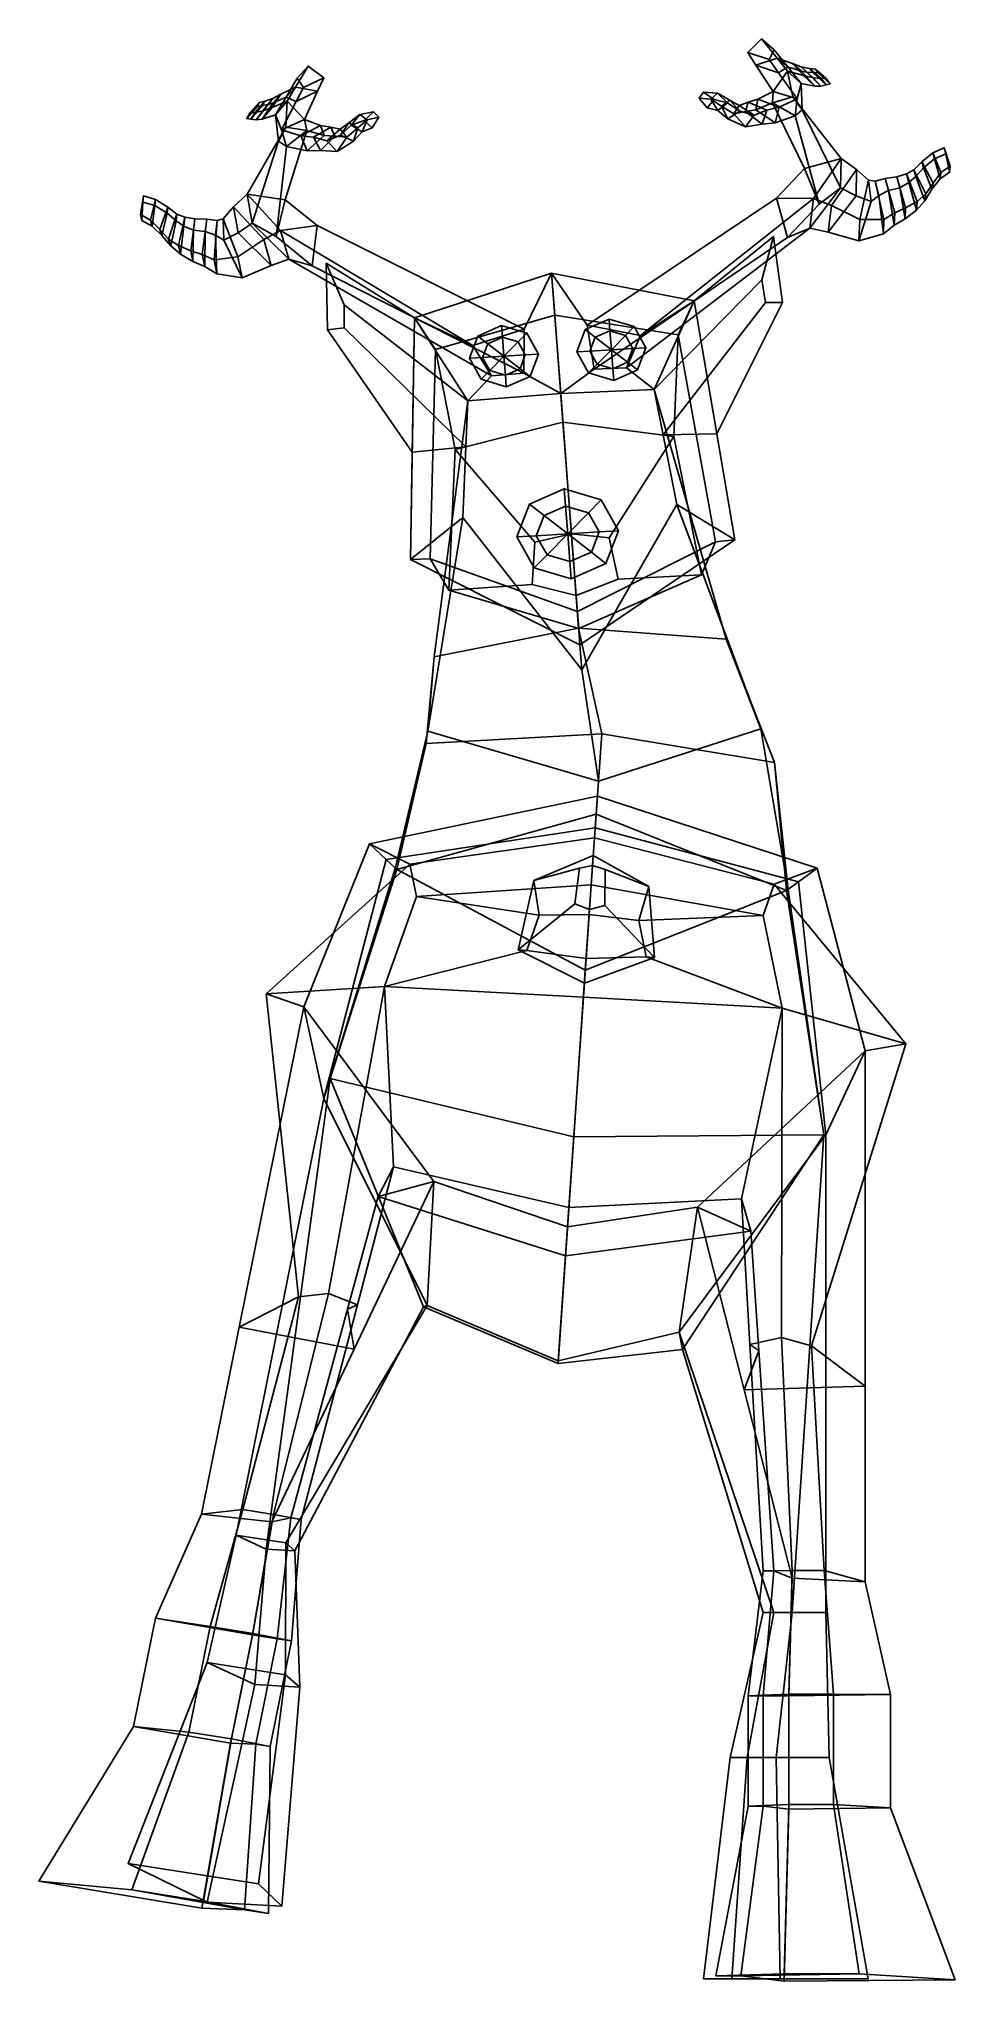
# Model space of a CAD drawing. Extents: x -120 to 88, y -151 to 291.
import ezdxf

# ---------------------------------------------------------------- set-up
doc = ezdxf.new("R2010")
doc.units = 0

msp = doc.modelspace()

# ---------------------------------------------------------------- linework, layer by layer
for points in [[(44.133064, 290.683014, 161.563568), (47.015274, 288.207123, 160.701904), (45.914295, 285.960205, 160.612381), (41.028957, 287.601746, 162.098755)], [(47.697182, 286.272705, 165.897903), (44.133064, 290.683014, 161.563568), (41.028957, 287.601746, 162.098755), (42.903591, 284.730713, 164.698685)], [(42.903591, 284.730713, 164.698685), (41.028957, 287.601746, 162.098755), (45.914295, 285.960205, 160.612381), (48.045673, 282.985748, 162.736084)], [(47.697182, 286.272705, 165.897903), (50.165188, 284.278137, 163.849915), (47.015274, 288.207123, 160.701904), (44.133064, 290.683014, 161.563568)], [(50.165188, 284.278137, 163.849915), (48.045673, 282.985748, 162.736084), (45.914295, 285.960205, 160.612381), (47.015274, 288.207123, 160.701904)], [(-61.79113, 279.707947, 165.897903), (-58.928684, 284.503571, 161.563568), (-61.408966, 281.706177, 160.701904), (-63.93401, 277.43692, 163.849915)], [(-61.79113, 279.707947, 165.897903), (-56.807163, 278.752197, 164.698685), (-55.385254, 281.820923, 162.098755), (-58.928684, 284.503571, 161.563568)], [(-58.928684, 284.503571, 161.563568), (-55.385254, 281.820923, 162.098755), (-59.977047, 279.611115, 160.612381), (-61.408966, 281.706177, 160.701904)], [(46.822655, 278.728577, 170.134003), (50.09211, 283.309265, 168.810394), (47.697182, 286.272705, 165.897903), (42.903591, 284.730713, 164.698685)], [(46.822655, 278.728577, 170.134003), (42.903591, 284.730713, 164.698685), (48.045673, 282.985748, 162.736084), (52.305832, 277.040558, 166.980911)], [(51.257229, 277.475037, 173.608047), (50.09211, 283.309265, 168.810394), (46.822655, 278.728577, 170.134003), (46.676914, 276.145081, 172.599365)], [(50.09211, 283.309265, 168.810394), (53.702499, 282.306702, 165.767563), (51.237099, 285.04422, 163.545135), (47.697182, 286.272705, 165.897903)], [(47.697182, 286.272705, 165.897903), (51.237099, 285.04422, 163.545135), (53.267643, 283.360229, 161.374741), (50.165188, 284.278137, 163.849915)], [(52.305832, 277.040558, 166.980911), (48.045673, 282.985748, 162.736084), (50.165188, 284.278137, 163.849915), (53.173092, 280.526276, 166.855988)], [(51.257229, 277.475037, 173.608047), (53.381626, 274.543152, 170.683823), (53.173092, 280.526276, 166.855988), (50.09211, 283.309265, 168.810394)], [(53.173092, 280.526276, 166.855988), (56.300251, 279.919098, 163.582031), (53.702499, 282.306702, 165.767563), (50.09211, 283.309265, 168.810394)], [(50.165188, 284.278137, 163.849915), (53.267643, 283.360229, 161.374741), (56.300251, 279.919098, 163.582031), (53.173092, 280.526276, 166.855988)], [(53.702499, 282.306702, 165.767563), (55.884022, 281.789642, 163.198212), (53.17086, 284.32663, 162.16246), (51.237099, 285.04422, 163.545135)], [(51.237099, 285.04422, 163.545135), (53.17086, 284.32663, 162.16246), (54.468071, 283.081604, 159.623901), (53.267643, 283.360229, 161.374741)], [(55.884022, 281.789642, 163.198212), (57.699314, 281.664612, 158.489105), (55.08429, 283.933899, 158.229248), (53.17086, 284.32663, 162.16246)], [(53.17086, 284.32663, 162.16246), (55.08429, 283.933899, 158.229248), (55.835636, 283.003296, 155.674973), (54.468071, 283.081604, 159.623901)], [(53.267643, 283.360229, 161.374741), (54.468071, 283.081604, 159.623901), (57.685123, 279.939026, 160.434357), (56.300251, 279.919098, 163.582031)], [(54.468071, 283.081604, 159.623901), (55.835636, 283.003296, 155.674973), (58.869919, 280.217102, 155.603653), (57.685123, 279.939026, 160.434357)], [(57.699314, 281.664612, 158.489105), (58.82552, 281.743896, 154.257782), (56.453548, 283.777832, 154.154037), (55.08429, 283.933899, 158.229248)], [(55.08429, 283.933899, 158.229248), (56.453548, 283.777832, 154.154037), (57.045151, 282.977142, 151.81517), (55.835636, 283.003296, 155.674973)], [(55.835636, 283.003296, 155.674973), (57.045151, 282.977142, 151.81517), (59.785236, 280.484222, 151.597702), (58.869919, 280.217102, 155.603653)], [(59.785236, 280.484222, 151.597702), (57.045151, 282.977142, 151.81517), (56.453548, 283.777832, 154.154037), (58.82552, 281.743896, 154.257782)], [(-63.714569, 276.485565, 168.810394), (-61.79113, 279.707947, 165.897903), (-65.112411, 278.068054, 163.545135), (-67.139977, 275.061157, 165.767563)], [(-61.79113, 279.707947, 165.897903), (-63.93401, 277.43692, 163.849915), (-66.86895, 276.157043, 161.374741), (-65.112411, 278.068054, 163.545135)], [(-59.779766, 272.336853, 170.134003), (-64.956902, 270.009644, 166.980911), (-61.637672, 276.409332, 162.736084), (-56.807163, 278.752197, 164.698685)], [(-63.93401, 277.43692, 163.849915), (-61.408966, 281.706177, 160.701904), (-59.977047, 279.611115, 160.612381), (-61.637672, 276.409332, 162.736084)], [(-59.779766, 272.336853, 170.134003), (-56.807163, 278.752197, 164.698685), (-61.79113, 279.707947, 165.897903), (-63.714569, 276.485565, 168.810394)], [(-56.807163, 278.752197, 164.698685), (-61.637672, 276.409332, 162.736084), (-59.977047, 279.611115, 160.612381), (-55.385254, 281.820923, 162.098755)], [(31.849924, 274.991302, 159.810059), (30.001675, 277.209961, 161.763275), (31.016468, 278.582336, 160.935074), (33.393356, 276.871002, 159.217255)], [(34.170944, 278.312531, 162.77478), (31.016468, 278.582336, 160.935074), (30.001675, 277.209961, 161.763275), (32.672699, 276.950012, 163.457794)], [(36.448372, 276.149139, 160.754471), (33.393356, 276.871002, 159.217255), (31.016468, 278.582336, 160.935074), (34.170944, 278.312531, 162.77478)], [(46.822655, 278.728577, 170.134003), (43.370293, 276.945953, 168.633408), (42.9058, 274.547485, 170.70195), (46.676914, 276.145081, 172.599365)], [(52.305832, 277.040558, 166.980911), (48.182636, 275.109894, 165.823685), (43.370293, 276.945953, 168.633408), (46.822655, 278.728577, 170.134003)], [(53.381626, 274.543152, 170.683823), (51.796276, 273.138672, 169.43222), (52.305832, 277.040558, 166.980911), (53.173092, 280.526276, 166.855988)], [(56.300251, 279.919098, 163.582031), (57.685123, 279.939026, 160.434357), (55.884022, 281.789642, 163.198212), (53.702499, 282.306702, 165.767563)], [(57.685123, 279.939026, 160.434357), (58.869919, 280.217102, 155.603653), (57.699314, 281.664612, 158.489105), (55.884022, 281.789642, 163.198212)], [(58.869919, 280.217102, 155.603653), (59.785236, 280.484222, 151.597702), (58.82552, 281.743896, 154.257782), (57.699314, 281.664612, 158.489105)], [(-72.890823, 272.529175, 151.597702), (-72.130981, 273.891937, 154.257782), (-70.089241, 276.190491, 154.154037), (-70.553955, 275.326477, 151.81517)], [(-69.359406, 275.496765, 155.674973), (-71.943306, 272.373779, 155.603653), (-72.890823, 272.529175, 151.597702), (-70.553955, 275.326477, 151.81517)], [(-71.002991, 273.947815, 158.489105), (-68.756119, 276.508606, 158.229248), (-70.089241, 276.190491, 154.154037), (-72.130981, 273.891937, 154.257782)], [(-68.016174, 275.73764, 159.623901), (-70.727074, 272.239563, 160.434357), (-71.943306, 272.373779, 155.603653), (-69.359406, 275.496765, 155.674973)], [(-70.727074, 272.239563, 160.434357), (-69.22319, 274.288391, 163.198212), (-71.002991, 273.947815, 158.489105), (-71.943306, 272.373779, 155.603653)], [(-69.22319, 274.288391, 163.198212), (-66.919693, 277.12616, 162.16246), (-68.756119, 276.508606, 158.229248), (-71.002991, 273.947815, 158.489105)], [(-66.86895, 276.157043, 161.374741), (-69.351784, 272.385162, 163.582031), (-70.727074, 272.239563, 160.434357), (-68.016174, 275.73764, 159.623901)], [(-69.351784, 272.385162, 163.582031), (-67.139977, 275.061157, 165.767563), (-69.22319, 274.288391, 163.198212), (-70.727074, 272.239563, 160.434357)], [(-68.756119, 276.508606, 158.229248), (-69.359406, 275.496765, 155.674973), (-70.553955, 275.326477, 151.81517), (-70.089241, 276.190491, 154.154037)], [(-66.919693, 277.12616, 162.16246), (-68.016174, 275.73764, 159.623901), (-69.359406, 275.496765, 155.674973), (-68.756119, 276.508606, 158.229248)], [(-63.93401, 277.43692, 163.849915), (-66.345215, 273.360138, 166.855988), (-69.351784, 272.385162, 163.582031), (-66.86895, 276.157043, 161.374741)], [(-66.345215, 273.360138, 166.855988), (-63.714569, 276.485565, 168.810394), (-67.139977, 275.061157, 165.767563), (-69.351784, 272.385162, 163.582031)], [(-67.139977, 275.061157, 165.767563), (-65.112411, 278.068054, 163.545135), (-66.919693, 277.12616, 162.16246), (-69.22319, 274.288391, 163.198212)], [(-65.112411, 278.068054, 163.545135), (-66.86895, 276.157043, 161.374741), (-68.016174, 275.73764, 159.623901), (-66.919693, 277.12616, 162.16246)], [(-64.956902, 270.009644, 166.980911), (-66.345215, 273.360138, 166.855988), (-63.93401, 277.43692, 163.849915), (-61.637672, 276.409332, 162.736084)], [(-63.983765, 270.565338, 173.608047), (-63.714569, 276.485565, 168.810394), (-66.345215, 273.360138, 166.855988), (-65.643929, 267.406555, 170.683823)], [(-63.983765, 270.565338, 173.608047), (-59.243317, 269.794312, 172.599365), (-59.779766, 272.336853, 170.134003), (-63.714569, 276.485565, 168.810394)], [(-49.108459, 271.019318, 160.754471), (-47.180031, 273.434875, 162.77478), (-44.095207, 274.078796, 160.935074), (-46.190777, 272.099274, 159.217255)], [(-47.180031, 273.434875, 162.77478), (-45.488663, 272.26355, 163.457794), (-42.881386, 272.839996, 161.763275), (-44.095207, 274.078796, 160.935074)], [(-44.376152, 270.420929, 159.810059), (-46.190777, 272.099274, 159.217255), (-44.095207, 274.078796, 160.935074), (-42.881386, 272.839996, 161.763275)], [(32.672699, 276.950012, 163.457794), (30.001675, 277.209961, 161.763275), (31.849924, 274.991302, 159.810059), (34.266006, 274.365295, 161.085281)], [(34.266006, 274.365295, 161.085281), (31.849924, 274.991302, 159.810059), (33.393356, 276.871002, 159.217255), (36.448372, 276.149139, 160.754471)], [(36.935478, 276.753906, 164.800003), (34.170944, 278.312531, 162.77478), (32.672699, 276.950012, 163.457794), (35.065933, 275.383087, 165.412476)], [(35.065933, 275.383087, 165.412476), (32.672699, 276.950012, 163.457794), (34.266006, 274.365295, 161.085281), (36.544003, 272.486603, 162.633194)], [(39.215366, 274.22525, 162.462296), (36.448372, 276.149139, 160.754471), (34.170944, 278.312531, 162.77478), (36.935478, 276.753906, 164.800003)], [(36.544003, 272.486603, 162.633194), (34.266006, 274.365295, 161.085281), (36.448372, 276.149139, 160.754471), (39.215366, 274.22525, 162.462296)], [(39.122524, 275.54248, 166.445923), (36.935478, 276.753906, 164.800003), (35.065933, 275.383087, 165.412476), (37.866505, 273.624054, 167.662216)], [(37.866505, 273.624054, 167.662216), (35.065933, 275.383087, 165.412476), (36.544003, 272.486603, 162.633194), (40.553818, 270.643036, 165.043152)], [(40.553818, 270.643036, 165.043152), (36.544003, 272.486603, 162.633194), (39.215366, 274.22525, 162.462296), (42.494228, 273.299927, 164.116577)], [(42.494228, 273.299927, 164.116577), (39.215366, 274.22525, 162.462296), (36.935478, 276.753906, 164.800003), (39.122524, 275.54248, 166.445923)], [(41.162567, 276.30603, 167.468094), (39.122524, 275.54248, 166.445923), (37.866505, 273.624054, 167.662216), (40.543659, 274.122559, 169.233688)], [(40.543659, 274.122559, 169.233688), (37.866505, 273.624054, 167.662216), (40.553818, 270.643036, 165.043152), (44.288975, 271.28479, 166.577637)], [(45.401871, 274.469849, 164.944946), (42.494228, 273.299927, 164.116577), (39.122524, 275.54248, 166.445923), (41.162567, 276.30603, 167.468094)], [(43.370293, 276.945953, 168.633408), (41.162567, 276.30603, 167.468094), (40.543659, 274.122559, 169.233688), (42.9058, 274.547485, 170.70195)], [(42.9058, 274.547485, 170.70195), (40.543659, 274.122559, 169.233688), (44.288975, 271.28479, 166.577637), (47.255245, 271.563843, 167.798752)], [(44.288975, 271.28479, 166.577637), (40.553818, 270.643036, 165.043152), (42.494228, 273.299927, 164.116577), (45.401871, 274.469849, 164.944946)], [(48.182636, 275.109894, 165.823685), (45.401871, 274.469849, 164.944946), (41.162567, 276.30603, 167.468094), (43.370293, 276.945953, 168.633408)], [(46.676914, 276.145081, 172.599365), (42.9058, 274.547485, 170.70195), (47.255245, 271.563843, 167.798752), (51.796276, 273.138672, 169.43222)], [(47.255245, 271.563843, 167.798752), (44.288975, 271.28479, 166.577637), (45.401871, 274.469849, 164.944946), (48.182636, 275.109894, 165.823685)], [(62.290993, 263.474365, 185.52243), (51.257229, 277.475037, 173.608047), (46.676914, 276.145081, 172.599365), (53.944427, 261.162292, 187.363022)], [(57.254234, 253.086868, 182.336197), (53.944427, 261.162292, 187.363022), (46.676914, 276.145081, 172.599365), (51.796276, 273.138672, 169.43222)], [(51.796276, 273.138672, 169.43222), (47.255245, 271.563843, 167.798752), (48.182636, 275.109894, 165.823685), (52.305832, 277.040558, 166.980911)], [(62.158363, 256.771118, 182.366089), (53.381626, 274.543152, 170.683823), (51.257229, 277.475037, 173.608047), (62.290993, 263.474365, 185.52243)], [(62.158363, 256.771118, 182.366089), (57.254234, 253.086868, 182.336197), (51.796276, 273.138672, 169.43222), (53.381626, 274.543152, 170.683823)], [(-71.943306, 272.373779, 155.603653), (-71.002991, 273.947815, 158.489105), (-72.130981, 273.891937, 154.257782), (-72.890823, 272.529175, 151.597702)], [(-72.792603, 255.374985, 185.52243), (-64.171127, 254.080292, 187.363022), (-59.243317, 269.794312, 172.599365), (-63.983765, 270.565338, 173.608047)], [(-71.643982, 248.748535, 182.366089), (-72.792603, 255.374985, 185.52243), (-63.983765, 270.565338, 173.608047), (-65.643929, 267.406555, 170.683823)], [(-65.643929, 267.406555, 170.683823), (-66.345215, 273.360138, 166.855988), (-64.956902, 270.009644, 166.980911), (-63.859882, 266.204041, 169.43222)], [(-66.22541, 245.683228, 182.336197), (-63.859882, 266.204041, 169.43222), (-59.243317, 269.794312, 172.599365), (-64.171127, 254.080292, 187.363022)], [(-64.956902, 270.009644, 166.980911), (-59.779766, 272.336853, 170.134003), (-56.08831, 270.982544, 168.633408), (-60.578259, 268.588776, 165.823685)], [(-63.859882, 266.204041, 169.43222), (-64.956902, 270.009644, 166.980911), (-60.578259, 268.588776, 165.823685), (-59.121201, 265.185669, 167.798752)], [(-59.243317, 269.794312, 172.599365), (-63.859882, 266.204041, 169.43222), (-59.121201, 265.185669, 167.798752), (-55.264088, 268.661377, 170.70195)], [(-60.578259, 268.588776, 165.823685), (-56.08831, 270.982544, 168.633408), (-53.803558, 270.611969, 167.468094), (-57.725666, 268.286469, 164.944946)], [(-59.779766, 272.336853, 170.134003), (-59.243317, 269.794312, 172.599365), (-55.264088, 268.661377, 170.70195), (-56.08831, 270.982544, 168.633408)], [(-57.725666, 268.286469, 164.944946), (-53.803558, 270.611969, 167.468094), (-51.666222, 270.098969, 166.445923), (-54.666943, 267.474274, 164.116577)], [(-56.08831, 270.982544, 168.633408), (-55.264088, 268.661377, 170.70195), (-52.858952, 268.522278, 169.233688), (-53.803558, 270.611969, 167.468094)], [(-54.666943, 267.474274, 164.116577), (-51.666222, 270.098969, 166.445923), (-49.682892, 271.560333, 164.800003), (-51.558327, 268.782562, 162.462296)], [(-53.803558, 270.611969, 167.468094), (-52.858952, 268.522278, 169.233688), (-50.130505, 268.34787, 167.662216), (-51.666222, 270.098969, 166.445923)], [(-50.130505, 268.34787, 167.662216), (-52.341019, 265.073151, 165.043152), (-48.647434, 267.378662, 162.633194), (-47.622345, 270.425232, 165.412476)], [(-51.666222, 270.098969, 166.445923), (-50.130505, 268.34787, 167.662216), (-47.622345, 270.425232, 165.412476), (-49.682892, 271.560333, 164.800003)], [(-51.558327, 268.782562, 162.462296), (-49.682892, 271.560333, 164.800003), (-47.180031, 273.434875, 162.77478), (-49.108459, 271.019318, 160.754471)], [(-48.647434, 267.378662, 162.633194), (-51.558327, 268.782562, 162.462296), (-49.108459, 271.019318, 160.754471), (-46.675255, 269.512207, 161.085281)], [(-49.682892, 271.560333, 164.800003), (-47.622345, 270.425232, 165.412476), (-45.488663, 272.26355, 163.457794), (-47.180031, 273.434875, 162.77478)], [(-46.675255, 269.512207, 161.085281), (-49.108459, 271.019318, 160.754471), (-46.190777, 272.099274, 159.217255), (-44.376152, 270.420929, 159.810059)], [(-47.622345, 270.425232, 165.412476), (-48.647434, 267.378662, 162.633194), (-46.675255, 269.512207, 161.085281), (-45.488663, 272.26355, 163.457794)], [(-45.488663, 272.26355, 163.457794), (-46.675255, 269.512207, 161.085281), (-44.376152, 270.420929, 159.810059), (-42.881386, 272.839996, 161.763275)], [(-71.643982, 248.748535, 182.366089), (-65.643929, 267.406555, 170.683823), (-63.859882, 266.204041, 169.43222), (-66.22541, 245.683228, 182.336197)], [(-59.121201, 265.185669, 167.798752), (-60.578259, 268.588776, 165.823685), (-57.725666, 268.286469, 164.944946), (-56.139576, 265.263245, 166.577637)], [(-55.264088, 268.661377, 170.70195), (-59.121201, 265.185669, 167.798752), (-56.139576, 265.263245, 166.577637), (-52.858952, 268.522278, 169.233688)], [(-56.139576, 265.263245, 166.577637), (-57.725666, 268.286469, 164.944946), (-54.666943, 267.474274, 164.116577), (-52.341019, 265.073151, 165.043152)], [(-52.858952, 268.522278, 169.233688), (-56.139576, 265.263245, 166.577637), (-52.341019, 265.073151, 165.043152), (-50.130505, 268.34787, 167.662216)], [(-52.341019, 265.073151, 165.043152), (-54.666943, 267.474274, 164.116577), (-51.558327, 268.782562, 162.462296), (-48.647434, 267.378662, 162.633194)], [(84.969246, 260.238678, 161.639313), (87.036385, 261.747864, 158.399139), (85.691284, 265.888397, 157.961197), (83.098618, 264.749664, 161.552399)], [(83.098618, 264.749664, 161.552399), (85.691284, 265.888397, 157.961197), (86.078316, 264.491241, 155.602585), (83.487442, 263.360535, 158.810593)], [(87.036385, 261.747864, 158.399139), (86.9534, 260.325897, 155.736877), (86.078316, 264.491241, 155.602585), (85.691284, 265.888397, 157.961197)], [(56.001659, 254.345932, 192.639221), (62.290993, 263.474365, 185.52243), (53.944427, 261.162292, 187.363022), (47.575943, 254.440659, 193.051743)], [(47.575943, 254.440659, 193.051743), (53.944427, 261.162292, 187.363022), (57.254234, 253.086868, 182.336197), (50.097954, 245.50827, 186.80571)], [(56.001659, 254.345932, 192.639221), (60.111881, 252.759705, 190.52417), (65.787132, 260.965393, 184.116074), (62.290993, 263.474365, 185.52243)], [(60.111881, 252.759705, 190.52417), (66.528824, 249.558136, 188.040497), (68.515518, 258.545502, 183.354034), (65.787132, 260.965393, 184.116074)], [(62.290993, 263.474365, 185.52243), (65.787132, 260.965393, 184.116074), (65.663269, 254.930481, 181.281021), (62.158363, 256.771118, 182.366089)], [(65.787132, 260.965393, 184.116074), (68.515518, 258.545502, 183.354034), (69.131523, 253.692963, 179.642838), (65.663269, 254.930481, 181.281021)], [(79.568382, 253.708878, 172.652847), (81.551392, 255.444122, 169.239716), (78.832321, 260.856049, 169.624588), (77.125931, 259.93277, 172.396057)], [(77.125931, 259.93277, 172.396057), (78.832321, 260.856049, 169.624588), (79.24028, 259.33847, 166.111633), (77.675812, 257.971436, 168.674377)], [(81.551392, 255.444122, 169.239716), (83.179756, 257.845337, 165.498505), (80.64402, 262.672729, 165.960159), (78.832321, 260.856049, 169.624588)], [(78.832321, 260.856049, 169.624588), (80.64402, 262.672729, 165.960159), (80.991364, 261.352722, 162.771423), (79.24028, 259.33847, 166.111633)], [(79.24028, 259.33847, 166.111633), (80.991364, 261.352722, 162.771423), (82.911804, 256.451111, 162.005737), (81.279091, 253.850281, 165.38028)], [(83.179756, 257.845337, 165.498505), (84.969246, 260.238678, 161.639313), (83.098618, 264.749664, 161.552399), (80.64402, 262.672729, 165.960159)], [(80.64402, 262.672729, 165.960159), (83.098618, 264.749664, 161.552399), (83.487442, 263.360535, 158.810593), (80.991364, 261.352722, 162.771423)], [(80.991364, 261.352722, 162.771423), (83.487442, 263.360535, 158.810593), (84.819702, 258.805664, 158.589157), (82.911804, 256.451111, 162.005737)], [(83.487442, 263.360535, 158.810593), (86.078316, 264.491241, 155.602585), (86.9534, 260.325897, 155.736877), (84.819702, 258.805664, 158.589157)], [(84.819702, 258.805664, 158.589157), (86.9534, 260.325897, 155.736877), (87.036385, 261.747864, 158.399139), (84.969246, 260.238678, 161.639313)], [(55.125328, 247.626373, 188.054886), (50.097954, 245.50827, 186.80571), (57.254234, 253.086868, 182.336197), (62.158363, 256.771118, 182.366089)], [(62.158363, 256.771118, 182.366089), (65.663269, 254.930481, 181.281021), (59.319782, 246.709747, 186.403366), (55.125328, 247.626373, 188.054886)], [(66.528824, 249.558136, 188.040497), (72.00869, 249.546127, 183.317215), (70.002525, 258.290802, 181.64444), (68.515518, 258.545502, 183.354034)], [(68.515518, 258.545502, 183.354034), (70.002525, 258.290802, 181.64444), (70.85247, 255.054367, 176.97963), (69.131523, 253.692963, 179.642838)], [(72.00869, 249.546127, 183.317215), (74.48481, 251.088867, 179.637573), (72.28096, 258.926849, 178.495544), (70.002525, 258.290802, 181.64444)], [(70.002525, 258.290802, 181.64444), (72.28096, 258.926849, 178.495544), (73.030861, 256.166199, 174.16481), (70.85247, 255.054367, 176.97963)], [(74.48481, 251.088867, 179.637573), (76.942528, 252.224823, 176.374969), (74.959061, 259.279083, 175.347168), (72.28096, 258.926849, 178.495544)], [(72.28096, 258.926849, 178.495544), (74.959061, 259.279083, 175.347168), (75.633987, 256.794464, 171.449524), (73.030861, 256.166199, 174.16481)], [(73.030861, 256.166199, 174.16481), (75.633987, 256.794464, 171.449524), (76.834984, 249.708969, 171.941666), (74.365311, 248.293381, 174.71167)], [(76.942528, 252.224823, 176.374969), (79.568382, 253.708878, 172.652847), (77.125931, 259.93277, 172.396057), (74.959061, 259.279083, 175.347168)], [(74.959061, 259.279083, 175.347168), (77.125931, 259.93277, 172.396057), (77.675812, 257.971436, 168.674377), (75.633987, 256.794464, 171.449524)], [(75.633987, 256.794464, 171.449524), (77.675812, 257.971436, 168.674377), (79.384834, 251.693207, 168.498337), (76.834984, 249.708969, 171.941666)], [(77.675812, 257.971436, 168.674377), (79.24028, 259.33847, 166.111633), (81.279091, 253.850281, 165.38028), (79.384834, 251.693207, 168.498337)], [(81.279091, 253.850281, 165.38028), (82.911804, 256.451111, 162.005737), (83.179756, 257.845337, 165.498505), (81.551392, 255.444122, 169.239716)], [(82.911804, 256.451111, 162.005737), (84.819702, 258.805664, 158.589157), (84.969246, 260.238678, 161.639313), (83.179756, 257.845337, 165.498505)], [(-97.050858, 250.71022, 158.399139), (-96.346306, 254.97374, 157.961197), (-96.517807, 253.543091, 155.602585), (-96.752846, 249.311157, 155.736877)], [(-94.773506, 249.461533, 161.639313), (-93.604431, 254.154831, 161.552399), (-96.346306, 254.97374, 157.961197), (-97.050858, 250.71022, 158.399139)], [(-93.778915, 252.731918, 158.810593), (-94.407875, 248.059433, 158.589157), (-96.752846, 249.311157, 155.736877), (-96.517807, 253.543091, 155.602585)], [(-93.604431, 254.154831, 161.552399), (-93.778915, 252.731918, 158.810593), (-96.517807, 253.543091, 155.602585), (-96.346306, 254.97374, 157.961197)], [(-92.637123, 247.303619, 165.498505), (-90.856995, 252.389755, 165.960159), (-93.604431, 254.154831, 161.552399), (-94.773506, 249.461533, 161.639313)], [(-91.00087, 251.040314, 162.771423), (-92.160042, 245.954056, 162.005737), (-94.407875, 248.059433, 158.589157), (-93.778915, 252.731918, 158.810593)], [(-90.856995, 252.389755, 165.960159), (-91.00087, 251.040314, 162.771423), (-93.778915, 252.731918, 158.810593), (-93.604431, 254.154831, 161.552399)], [(-90.659203, 245.118637, 169.239716), (-88.786102, 250.805862, 169.624588), (-90.856995, 252.389755, 165.960159), (-92.637123, 247.303619, 165.498505)], [(-88.786102, 250.805862, 169.624588), (-88.960075, 249.253418, 166.111633), (-91.00087, 251.040314, 162.771423), (-90.856995, 252.389755, 165.960159)], [(-69.007408, 245.017929, 190.52417), (-75.876205, 252.471527, 184.116074), (-78.21254, 249.747879, 183.354034), (-74.880135, 241.079422, 188.040497)], [(-75.876205, 252.471527, 184.116074), (-74.8377, 246.506256, 181.281021), (-78.086609, 244.866028, 179.642838), (-78.21254, 249.747879, 183.354034)], [(-65.175285, 247.080322, 192.639221), (-72.792603, 255.374985, 185.52243), (-75.876205, 252.471527, 184.116074), (-69.007408, 245.017929, 190.52417)], [(-72.792603, 255.374985, 185.52243), (-71.643982, 248.748535, 182.366089), (-74.8377, 246.506256, 181.281021), (-75.876205, 252.471527, 184.116074)], [(-65.175285, 247.080322, 192.639221), (-56.840611, 248.179977, 193.051743), (-64.171127, 254.080292, 187.363022), (-72.792603, 255.374985, 185.52243)], [(-56.840611, 248.179977, 193.051743), (-57.984215, 239.027847, 186.80571), (-66.22541, 245.683228, 182.336197), (-64.171127, 254.080292, 187.363022)], [(4.509868, 225.49678, 210.198318), (47.575943, 254.440659, 193.051743), (50.097954, 245.50827, 186.80571), (6.122553, 215.532944, 199.362305)], [(4.509868, 225.49678, 210.198318), (16.663221, 223.211548, 210.142044), (56.001659, 254.345932, 192.639221), (47.575943, 254.440659, 193.051743)], [(16.663221, 223.211548, 210.142044), (13.493118, 215.847672, 202.421631), (55.125328, 247.626373, 188.054886), (56.001659, 254.345932, 192.639221)], [(55.125328, 247.626373, 188.054886), (59.319782, 246.709747, 186.403366), (60.111881, 252.759705, 190.52417), (56.001659, 254.345932, 192.639221)], [(65.663269, 254.930481, 181.281021), (69.131523, 253.692963, 179.642838), (66.332657, 244.731705, 183.310486), (59.319782, 246.709747, 186.403366)], [(59.319782, 246.709747, 186.403366), (66.332657, 244.731705, 183.310486), (66.528824, 249.558136, 188.040497), (60.111881, 252.759705, 190.52417)], [(69.131523, 253.692963, 179.642838), (70.85247, 255.054367, 176.97963), (71.913887, 246.285049, 177.960022), (66.332657, 244.731705, 183.310486)], [(70.85247, 255.054367, 176.97963), (73.030861, 256.166199, 174.16481), (74.365311, 248.293381, 174.71167), (71.913887, 246.285049, 177.960022)], [(74.365311, 248.293381, 174.71167), (76.834984, 249.708969, 171.941666), (76.942528, 252.224823, 176.374969), (74.48481, 251.088867, 179.637573)], [(76.834984, 249.708969, 171.941666), (79.384834, 251.693207, 168.498337), (79.568382, 253.708878, 172.652847), (76.942528, 252.224823, 176.374969)], [(79.384834, 251.693207, 168.498337), (81.279091, 253.850281, 165.38028), (81.551392, 255.444122, 169.239716), (79.568382, 253.708878, 172.652847)], [(-94.407875, 248.059433, 158.589157), (-94.773506, 249.461533, 161.639313), (-97.050858, 250.71022, 158.399139), (-96.752846, 249.311157, 155.736877)], [(-92.160042, 245.954056, 162.005737), (-92.637123, 247.303619, 165.498505), (-94.773506, 249.461533, 161.639313), (-94.407875, 248.059433, 158.589157)], [(-88.960075, 249.253418, 166.111633), (-90.147514, 243.571777, 165.38028), (-92.160042, 245.954056, 162.005737), (-91.00087, 251.040314, 162.771423)], [(-88.430908, 243.635895, 172.652847), (-86.955139, 250.094711, 172.396057), (-88.786102, 250.805862, 169.624588), (-90.659203, 245.118637, 169.239716)], [(-87.202385, 248.085541, 168.674377), (-87.943161, 241.660431, 168.498337), (-90.147514, 243.571777, 165.38028), (-88.960075, 249.253418, 166.111633)], [(-86.955139, 250.094711, 172.396057), (-87.202385, 248.085541, 168.674377), (-88.960075, 249.253418, 166.111633), (-88.786102, 250.805862, 169.624588)], [(-85.60376, 242.478836, 176.374969), (-84.708794, 249.705643, 175.347168), (-86.955139, 250.094711, 172.396057), (-88.430908, 243.635895, 172.652847)], [(-85.000542, 247.163055, 171.449524), (-85.115417, 239.998657, 171.941666), (-87.943161, 241.660431, 168.498337), (-87.202385, 248.085541, 168.674377)], [(-84.708794, 249.705643, 175.347168), (-85.000542, 247.163055, 171.449524), (-87.202385, 248.085541, 168.674377), (-86.955139, 250.094711, 172.396057)], [(-82.996017, 241.646515, 179.637573), (-82.001602, 249.676315, 178.495544), (-84.708794, 249.705643, 175.347168), (-85.60376, 242.478836, 176.374969)], [(-82.001602, 249.676315, 178.495544), (-82.325768, 246.851227, 174.16481), (-85.000542, 247.163055, 171.449524), (-84.708794, 249.705643, 175.347168)], [(-80.308319, 240.413437, 183.317215), (-79.647377, 249.318039, 181.64444), (-82.001602, 249.676315, 178.495544), (-82.996017, 241.646515, 179.637573)], [(-79.647377, 249.318039, 181.64444), (-79.998482, 246.009552, 176.97963), (-82.325768, 246.851227, 174.16481), (-82.001602, 249.676315, 178.495544)], [(-74.880135, 241.079422, 188.040497), (-78.21254, 249.747879, 183.354034), (-79.647377, 249.318039, 181.64444), (-80.308319, 240.413437, 183.317215)], [(-78.21254, 249.747879, 183.354034), (-78.086609, 244.866028, 179.642838), (-79.998482, 246.009552, 176.97963), (-79.647377, 249.318039, 181.64444)], [(-71.643982, 248.748535, 182.366089), (-63.287258, 240.52655, 188.054886), (-67.304459, 239.117508, 186.403366), (-74.8377, 246.506256, 181.281021)], [(-63.287258, 240.52655, 188.054886), (-71.643982, 248.748535, 182.366089), (-66.22541, 245.683228, 182.336197), (-57.984215, 239.027847, 186.80571)], [(-65.175285, 247.080322, 192.639221), (-21.470249, 220.925125, 210.142044), (-9.77424, 224.640335, 210.198318), (-56.840611, 248.179977, 193.051743)], [(-9.77424, 224.640335, 210.198318), (-9.860287, 214.574615, 199.362305), (-57.984215, 239.027847, 186.80571), (-56.840611, 248.179977, 193.051743)], [(13.493118, 215.847672, 202.421631), (6.122553, 215.532944, 199.362305), (50.097954, 245.50827, 186.80571), (55.125328, 247.626373, 188.054886)], [(66.332657, 244.731705, 183.310486), (71.913887, 246.285049, 177.960022), (72.00869, 249.546127, 183.317215), (66.528824, 249.558136, 188.040497)], [(71.913887, 246.285049, 177.960022), (74.365311, 248.293381, 174.71167), (74.48481, 251.088867, 179.637573), (72.00869, 249.546127, 183.317215)], [(-90.147514, 243.571777, 165.38028), (-90.659203, 245.118637, 169.239716), (-92.637123, 247.303619, 165.498505), (-92.160042, 245.954056, 162.005737)], [(-87.943161, 241.660431, 168.498337), (-88.430908, 243.635895, 172.652847), (-90.659203, 245.118637, 169.239716), (-90.147514, 243.571777, 165.38028)], [(-85.115417, 239.998657, 171.941666), (-85.60376, 242.478836, 176.374969), (-88.430908, 243.635895, 172.652847), (-87.943161, 241.660431, 168.498337)], [(-82.325768, 246.851227, 174.16481), (-82.453407, 238.890778, 174.71167), (-85.115417, 239.998657, 171.941666), (-85.000542, 247.163055, 171.449524)], [(-79.998482, 246.009552, 176.97963), (-79.719521, 237.193314, 177.960022), (-82.453407, 238.890778, 174.71167), (-82.325768, 246.851227, 174.16481)], [(-78.086609, 244.866028, 179.642838), (-73.953362, 236.320389, 183.310486), (-79.719521, 237.193314, 177.960022), (-79.998482, 246.009552, 176.97963)], [(-74.8377, 246.506256, 181.281021), (-67.304459, 239.117508, 186.403366), (-73.953362, 236.320389, 183.310486), (-78.086609, 244.866028, 179.642838)], [(-67.304459, 239.117508, 186.403366), (-69.007408, 245.017929, 190.52417), (-74.880135, 241.079422, 188.040497), (-73.953362, 236.320389, 183.310486)], [(-63.287258, 240.52655, 188.054886), (-65.175285, 247.080322, 192.639221), (-69.007408, 245.017929, 190.52417), (-67.304459, 239.117508, 186.403366)], [(-21.470249, 220.925125, 210.142044), (-65.175285, 247.080322, 192.639221), (-63.287258, 240.52655, 188.054886), (-17.21155, 214.006699, 202.421631)], [(44.272499, 235.825531, 196.662643), (19.733406, 210.878647, 199.924271), (28.857611, 231.042313, 220.241165), (46.86813, 245.713394, 201.892212)], [(48.909981, 230.685486, 201.913361), (46.86813, 245.713394, 201.892212), (28.857611, 231.042313, 220.241165), (34.015018, 200.814148, 220.323441)], [(46.86813, 245.713394, 201.892212), (48.909981, 230.685486, 201.913361), (45.057434, 230.683578, 196.677124), (44.272499, 235.825531, 196.662643)], [(-82.453407, 238.890778, 174.71167), (-82.996017, 241.646515, 179.637573), (-85.60376, 242.478836, 176.374969), (-85.115417, 239.998657, 171.941666)], [(-79.719521, 237.193314, 177.960022), (-80.308319, 240.413437, 183.317215), (-82.996017, 241.646515, 179.637573), (-82.453407, 238.890778, 174.71167)], [(-73.953362, 236.320389, 183.310486), (-74.880135, 241.079422, 188.040497), (-80.308319, 240.413437, 183.317215), (-79.719521, 237.193314, 177.960022)], [(-17.21155, 214.006699, 202.421631), (-63.287258, 240.52655, 188.054886), (-57.984215, 239.027847, 186.80571), (-9.860287, 214.574615, 199.362305)], [(-54.814903, 239.616638, 201.892212), (-50.742447, 230.128555, 196.662643), (-50.739964, 224.939682, 196.677124), (-54.557755, 224.48172, 201.913361)], [(-50.742447, 230.128555, 196.662643), (-54.814903, 239.616638, 201.892212), (-34.741974, 227.228989, 220.241165), (-22.641029, 208.337936, 199.924271)], [(-54.557755, 224.48172, 201.913361), (-35.265453, 196.660187, 220.323441), (-34.741974, 227.228989, 220.241165), (-54.814903, 239.616638, 201.892212)], [(-21.470249, 220.925125, 210.142044), (-34.741974, 227.228989, 220.241165), (-3.567488, 237.339691, 220.389221), (-9.77424, 224.640335, 210.198318)], [(-34.741974, 227.228989, 220.241165), (-29.956884, 219.994003, 245.050934), (-2.84226, 227.824661, 245.050934), (-3.567488, 237.339691, 220.389221)], [(-9.860287, 214.574615, 199.362305), (-9.77424, 224.640335, 210.198318), (-3.567488, 237.339691, 220.389221), (-1.480204, 209.954575, 191.873383)], [(16.663221, 223.211548, 210.142044), (4.509868, 225.49678, 210.198318), (-3.567488, 237.339691, 220.389221), (28.857611, 231.042313, 220.241165)], [(6.122553, 215.532944, 199.362305), (-1.480204, 209.954575, 191.873383), (-3.567488, 237.339691, 220.389221), (4.509868, 225.49678, 210.198318)], [(28.857611, 231.042313, 220.241165), (-3.567488, 237.339691, 220.389221), (-2.84226, 227.824661, 245.050934), (25.213934, 223.301987, 245.050934)], [(45.057434, 230.683578, 196.677124), (21.772272, 200.541855, 199.980499), (19.733406, 210.878647, 199.924271), (44.272499, 235.825531, 196.662643)], [(-50.739964, 224.939682, 196.677124), (-50.742447, 230.128555, 196.662643), (-22.641029, 208.337936, 199.924271), (-23.092779, 197.851807, 199.980499)], [(13.493118, 215.847672, 202.421631), (16.663221, 223.211548, 210.142044), (28.857611, 231.042313, 220.241165), (19.733406, 210.878647, 199.924271)], [(48.909981, 230.685486, 201.913361), (34.015018, 200.814148, 220.323441), (21.772272, 200.541855, 199.980499), (45.057434, 230.683578, 196.677124)], [(28.857611, 231.042313, 220.241165), (25.213934, 223.301987, 245.050934), (33.672333, 176.259171, 245.050934), (38.136925, 176.655136, 220.389221)], [(-34.741974, 227.228989, 220.241165), (-35.683819, 172.228958, 220.389221), (-31.199759, 172.369492, 245.050934), (-29.956884, 219.994003, 245.050934)], [(-17.21155, 214.006699, 202.421631), (-22.641029, 208.337936, 199.924271), (-34.741974, 227.228989, 220.241165), (-21.470249, 220.925125, 210.142044)], [(-2.84226, 227.824661, 245.050934), (-29.956884, 219.994003, 245.050934), (-25.457512, 197.221375, 275.174927), (-0.985852, 203.468689, 275.324493)], [(-18.062557, 221.311539, 262.996643), (-14.723982, 222.779343, 262.996643), (-14.926932, 225.442032, 258.837708), (-20.328876, 223.067078, 258.837708)], [(-20.328876, 223.067078, 258.837708), (-14.926932, 225.442032, 258.837708), (-14.926932, 225.442032, 253.697021), (-20.328876, 223.067078, 253.697021)], [(-18.062557, 221.311539, 249.538071), (-20.328876, 223.067078, 253.697021), (-14.926932, 225.442032, 253.697021), (-14.723982, 222.779343, 249.538071)], [(-11.193048, 221.723419, 262.996643), (-9.213744, 223.733521, 258.837708), (-14.926932, 225.442032, 258.837708), (-14.723982, 222.779343, 262.996643)], [(-9.213744, 223.733521, 258.837708), (-9.213744, 223.733521, 253.697021), (-14.926932, 225.442032, 253.697021), (-14.926932, 225.442032, 258.837708)], [(-11.193048, 221.723419, 249.538071), (-14.723982, 222.779343, 249.538071), (-14.926932, 225.442032, 253.697021), (-9.213744, 223.733521, 253.697021)], [(-2.84226, 227.824661, 245.050934), (-0.985852, 203.468689, 275.324493), (24.211157, 200.199448, 275.174927), (25.213934, 223.301987, 245.050934)], [(6.358388, 222.775787, 262.996643), (9.696965, 224.243591, 262.996643), (9.494014, 226.906281, 258.837708), (4.092067, 224.531326, 258.837708)], [(4.092067, 224.531326, 258.837708), (9.494014, 226.906281, 258.837708), (9.494014, 226.906281, 253.697021), (4.092067, 224.531326, 253.697021)], [(6.358388, 222.775787, 249.538071), (4.092067, 224.531326, 253.697021), (9.494014, 226.906281, 253.697021), (9.696965, 224.243591, 249.538071)], [(13.227901, 223.187668, 262.996643), (15.207201, 225.197769, 258.837708), (9.494014, 226.906281, 258.837708), (9.696965, 224.243591, 262.996643)], [(15.207201, 225.197769, 258.837708), (15.207201, 225.197769, 253.697021), (9.494014, 226.906281, 253.697021), (9.494014, 226.906281, 258.837708)], [(13.227901, 223.187668, 249.538071), (9.696965, 224.243591, 249.538071), (9.494014, 226.906281, 253.697021), (15.207201, 225.197769, 253.697021)], [(-54.557755, 224.48172, 201.913361), (-50.739964, 224.939682, 196.677124), (-23.092779, 197.851807, 199.980499), (-35.265453, 196.660187, 220.323441)], [(-19.253092, 218.179825, 262.996643), (-18.062557, 221.311539, 262.996643), (-20.328876, 223.067078, 258.837708), (-22.255184, 217.999832, 258.837708)], [(-22.255184, 217.999832, 258.837708), (-20.328876, 223.067078, 258.837708), (-20.328876, 223.067078, 253.697021), (-22.255184, 217.999832, 253.697021)], [(-22.255184, 217.999832, 253.697021), (-20.328876, 223.067078, 253.697021), (-18.062557, 221.311539, 249.538071), (-19.253092, 218.179825, 249.538071)], [(-14.395605, 218.471054, 264.585236), (-18.062557, 221.311539, 262.996643), (-19.253092, 218.179825, 262.996643)], [(-19.253092, 218.179825, 249.538071), (-18.062557, 221.311539, 249.538071), (-14.395605, 218.471054, 247.949509)], [(-14.395605, 218.471054, 264.585236), (-14.723982, 222.779343, 262.996643), (-18.062557, 221.311539, 262.996643)], [(-14.395605, 218.471054, 247.949509), (-18.062557, 221.311539, 249.538071), (-14.723982, 222.779343, 249.538071)], [(-14.395605, 218.471054, 264.585236), (-11.193048, 221.723419, 262.996643), (-14.723982, 222.779343, 262.996643)], [(-14.395605, 218.471054, 247.949509), (-14.723982, 222.779343, 249.538071), (-11.193048, 221.723419, 249.538071)], [(-14.395605, 218.471054, 264.585236), (-9.538119, 218.762329, 262.996643), (-11.193048, 221.723419, 262.996643)], [(-9.538119, 218.762329, 249.538071), (-14.395605, 218.471054, 247.949509), (-11.193048, 221.723419, 249.538071)], [(-9.538119, 218.762329, 262.996643), (-6.536026, 218.942337, 258.837708), (-9.213744, 223.733521, 258.837708), (-11.193048, 221.723419, 262.996643)], [(-6.536026, 218.942337, 253.697021), (-9.538119, 218.762329, 249.538071), (-11.193048, 221.723419, 249.538071), (-9.213744, 223.733521, 253.697021)], [(-6.536026, 218.942337, 258.837708), (-6.536026, 218.942337, 253.697021), (-9.213744, 223.733521, 253.697021), (-9.213744, 223.733521, 258.837708)], [(5.167853, 219.644073, 262.996643), (6.358388, 222.775787, 262.996643), (4.092067, 224.531326, 258.837708), (2.165758, 219.464081, 258.837708)], [(2.165758, 219.464081, 258.837708), (4.092067, 224.531326, 258.837708), (4.092067, 224.531326, 253.697021), (2.165758, 219.464081, 253.697021)], [(2.165758, 219.464081, 253.697021), (4.092067, 224.531326, 253.697021), (6.358388, 222.775787, 249.538071), (5.167853, 219.644073, 249.538071)], [(10.025341, 219.935303, 264.585236), (6.358388, 222.775787, 262.996643), (5.167853, 219.644073, 262.996643)], [(5.167853, 219.644073, 249.538071), (6.358388, 222.775787, 249.538071), (10.025341, 219.935303, 247.949509)], [(10.025341, 219.935303, 264.585236), (9.696965, 224.243591, 262.996643), (6.358388, 222.775787, 262.996643)], [(10.025341, 219.935303, 247.949509), (6.358388, 222.775787, 249.538071), (9.696965, 224.243591, 249.538071)], [(10.025341, 219.935303, 264.585236), (13.227901, 223.187668, 262.996643), (9.696965, 224.243591, 262.996643)], [(10.025341, 219.935303, 247.949509), (9.696965, 224.243591, 249.538071), (13.227901, 223.187668, 249.538071)], [(10.025341, 219.935303, 264.585236), (14.882826, 220.226578, 262.996643), (13.227901, 223.187668, 262.996643)], [(14.882826, 220.226578, 249.538071), (10.025341, 219.935303, 247.949509), (13.227901, 223.187668, 249.538071)], [(14.882826, 220.226578, 262.996643), (17.884918, 220.406586, 258.837708), (15.207201, 225.197769, 258.837708), (13.227901, 223.187668, 262.996643)], [(17.884918, 220.406586, 253.697021), (14.882826, 220.226578, 249.538071), (13.227901, 223.187668, 249.538071), (15.207201, 225.197769, 253.697021)], [(17.884918, 220.406586, 258.837708), (17.884918, 220.406586, 253.697021), (15.207201, 225.197769, 253.697021), (15.207201, 225.197769, 258.837708)], [(30.522028, 168.710983, 279.421173), (33.672333, 176.259171, 245.050934), (25.213934, 223.301987, 245.050934), (24.211157, 200.199448, 275.174927)], [(-26.932714, 165.266068, 279.421173), (-25.457512, 197.221375, 275.174927), (-29.956884, 219.994003, 245.050934), (-31.199759, 172.369492, 245.050934)], [(-19.577471, 213.208649, 258.837708), (-17.598166, 215.218735, 262.996643), (-19.253092, 218.179825, 262.996643), (-22.255184, 217.999832, 258.837708)], [(-19.577471, 213.208649, 253.697021), (-22.255184, 217.999832, 253.697021), (-19.253092, 218.179825, 249.538071), (-17.598166, 215.218735, 249.538071)], [(-19.577471, 213.208649, 258.837708), (-22.255184, 217.999832, 258.837708), (-22.255184, 217.999832, 253.697021), (-19.577471, 213.208649, 253.697021)], [(-17.598166, 215.218735, 262.996643), (-14.395605, 218.471054, 264.585236), (-19.253092, 218.179825, 262.996643)], [(-17.598166, 215.218735, 249.538071), (-19.253092, 218.179825, 249.538071), (-14.395605, 218.471054, 247.949509)], [(-14.067233, 214.162827, 262.996643), (-14.395605, 218.471054, 264.585236), (-17.598166, 215.218735, 262.996643)], [(-14.067233, 214.162827, 249.538071), (-17.598166, 215.218735, 249.538071), (-14.395605, 218.471054, 247.949509)], [(-10.728658, 215.63063, 262.996643), (-9.538119, 218.762329, 262.996643), (-14.395605, 218.471054, 264.585236)], [(-10.728658, 215.63063, 249.538071), (-14.395605, 218.471054, 247.949509), (-9.538119, 218.762329, 249.538071)], [(-14.067233, 214.162827, 262.996643), (-10.728658, 215.63063, 262.996643), (-14.395605, 218.471054, 264.585236)], [(-14.067233, 214.162827, 249.538071), (-14.395605, 218.471054, 247.949509), (-10.728658, 215.63063, 249.538071)], [(-8.462338, 213.875122, 258.837708), (-6.536026, 218.942337, 258.837708), (-9.538119, 218.762329, 262.996643), (-10.728658, 215.63063, 262.996643)], [(-8.462338, 213.875122, 253.697021), (-10.728658, 215.63063, 249.538071), (-9.538119, 218.762329, 249.538071), (-6.536026, 218.942337, 253.697021)], [(-8.462338, 213.875122, 258.837708), (-8.462338, 213.875122, 253.697021), (-6.536026, 218.942337, 253.697021), (-6.536026, 218.942337, 258.837708)], [(4.843474, 214.672897, 258.837708), (6.82278, 216.682983, 262.996643), (5.167853, 219.644073, 262.996643), (2.165758, 219.464081, 258.837708)], [(4.843474, 214.672897, 253.697021), (2.165758, 219.464081, 253.697021), (5.167853, 219.644073, 249.538071), (6.82278, 216.682983, 249.538071)], [(4.843474, 214.672897, 258.837708), (2.165758, 219.464081, 258.837708), (2.165758, 219.464081, 253.697021), (4.843474, 214.672897, 253.697021)], [(10.556661, 212.964417, 258.837708), (10.353717, 215.627045, 262.996643), (6.82278, 216.682983, 262.996643), (4.843474, 214.672897, 258.837708)], [(10.556661, 212.964417, 253.697021), (4.843474, 214.672897, 253.697021), (6.82278, 216.682983, 249.538071), (10.353717, 215.627045, 249.538071)], [(6.82278, 216.682983, 262.996643), (10.025341, 219.935303, 264.585236), (5.167853, 219.644073, 262.996643)], [(6.82278, 216.682983, 249.538071), (5.167853, 219.644073, 249.538071), (10.025341, 219.935303, 247.949509)], [(10.353717, 215.627045, 262.996643), (10.025341, 219.935303, 264.585236), (6.82278, 216.682983, 262.996643)], [(10.353717, 215.627045, 249.538071), (6.82278, 216.682983, 249.538071), (10.025341, 219.935303, 247.949509)], [(13.69229, 217.094879, 262.996643), (14.882826, 220.226578, 262.996643), (10.025341, 219.935303, 264.585236)], [(13.69229, 217.094879, 249.538071), (10.025341, 219.935303, 247.949509), (14.882826, 220.226578, 249.538071)], [(10.353717, 215.627045, 262.996643), (13.69229, 217.094879, 262.996643), (10.025341, 219.935303, 264.585236)], [(10.353717, 215.627045, 249.538071), (10.025341, 219.935303, 247.949509), (13.69229, 217.094879, 249.538071)], [(10.556661, 212.964417, 258.837708), (15.958607, 215.339371, 258.837708), (13.69229, 217.094879, 262.996643), (10.353717, 215.627045, 262.996643)], [(10.556661, 212.964417, 253.697021), (10.353717, 215.627045, 249.538071), (13.69229, 217.094879, 249.538071), (15.958607, 215.339371, 253.697021)], [(15.958607, 215.339371, 258.837708), (17.884918, 220.406586, 258.837708), (14.882826, 220.226578, 262.996643), (13.69229, 217.094879, 262.996643)], [(15.958607, 215.339371, 253.697021), (13.69229, 217.094879, 249.538071), (14.882826, 220.226578, 249.538071), (17.884918, 220.406586, 253.697021)], [(15.958607, 215.339371, 258.837708), (15.958607, 215.339371, 253.697021), (17.884918, 220.406586, 253.697021), (17.884918, 220.406586, 258.837708)], [(-17.21155, 214.006699, 202.421631), (-9.860287, 214.574615, 199.362305), (-1.480204, 209.954575, 191.873383), (-22.641029, 208.337936, 199.924271)], [(-13.864285, 211.500168, 258.837708), (-14.067233, 214.162827, 262.996643), (-17.598166, 215.218735, 262.996643), (-19.577471, 213.208649, 258.837708)], [(-13.864285, 211.500168, 253.697021), (-19.577471, 213.208649, 253.697021), (-17.598166, 215.218735, 249.538071), (-14.067233, 214.162827, 249.538071)], [(-13.864285, 211.500168, 258.837708), (-19.577471, 213.208649, 258.837708), (-19.577471, 213.208649, 253.697021), (-13.864285, 211.500168, 253.697021)], [(-13.864285, 211.500168, 258.837708), (-8.462338, 213.875122, 258.837708), (-10.728658, 215.63063, 262.996643), (-14.067233, 214.162827, 262.996643)], [(-13.864285, 211.500168, 253.697021), (-14.067233, 214.162827, 249.538071), (-10.728658, 215.63063, 249.538071), (-8.462338, 213.875122, 253.697021)], [(-13.864285, 211.500168, 258.837708), (-13.864285, 211.500168, 253.697021), (-8.462338, 213.875122, 253.697021), (-8.462338, 213.875122, 258.837708)], [(13.493118, 215.847672, 202.421631), (19.733406, 210.878647, 199.924271), (-1.480204, 209.954575, 191.873383), (6.122553, 215.532944, 199.362305)], [(10.556661, 212.964417, 258.837708), (4.843474, 214.672897, 258.837708), (4.843474, 214.672897, 253.697021), (10.556661, 212.964417, 253.697021)], [(10.556661, 212.964417, 258.837708), (10.556661, 212.964417, 253.697021), (15.958607, 215.339371, 253.697021), (15.958607, 215.339371, 258.837708)], [(-30.24663, 150.078354, 163.972519), (-31.687429, 133.118835, 183.03331), (-23.785423, 181.773895, 200.066696), (-22.641029, 208.337936, 199.924271)], [(-30.24663, 150.078354, 163.972519), (-22.641029, 208.337936, 199.924271), (-1.480204, 209.954575, 191.873383), (2.589381, 156.561783, 158.872528)], [(36.110466, 154.057037, 163.972519), (2.589381, 156.561783, 158.872528), (-1.480204, 209.954575, 191.873383), (19.733406, 210.878647, 199.924271)], [(36.110466, 154.057037, 163.972519), (19.733406, 210.878647, 199.924271), (24.898369, 184.692932, 200.066696), (43.984592, 133.70845, 183.03331)], [(-7.384744, 176.134949, 320.238068), (0.950129, 178.068695, 320.387665), (-0.985852, 203.468689, 275.324493), (-25.457512, 197.221375, 275.174927)], [(9.502603, 177.147507, 320.238068), (24.211157, 200.199448, 275.174927), (-0.985852, 203.468689, 275.324493), (0.950129, 178.068695, 320.387665)], [(11.551585, 167.710312, 320.387665), (30.522028, 168.710983, 279.421173), (24.211157, 200.199448, 275.174927), (9.502603, 177.147507, 320.238068)], [(34.015018, 200.814148, 220.323441), (38.136925, 176.655136, 220.389221), (24.898369, 184.692932, 200.066696), (21.772272, 200.541855, 199.980499)], [(-35.265453, 196.660187, 220.323441), (-23.092779, 197.851807, 199.980499), (-23.785423, 181.773895, 200.066696), (-35.683819, 172.228958, 220.389221)], [(-7.983027, 166.539047, 320.387665), (-7.384744, 176.134949, 320.238068), (-25.457512, 197.221375, 275.174927), (-26.932714, 165.266068, 279.421173)], [(-5.291189, 182.22934, 334.486298), (-0.389875, 184.384216, 334.486298), (-0.68782, 188.293213, 328.380646), (-8.618338, 184.80661, 328.380646)], [(-8.618338, 184.80661, 328.380646), (-0.68782, 188.293213, 328.380646), (-0.68782, 188.293213, 320.833679), (-8.618338, 184.80661, 320.833679)], [(-5.291189, 182.22934, 314.728027), (-8.618338, 184.80661, 320.833679), (-0.68782, 188.293213, 320.833679), (-0.389875, 184.384216, 314.728027)], [(4.793833, 182.83403, 334.486298), (7.699623, 185.785004, 328.380646), (-0.68782, 188.293213, 328.380646), (-0.389875, 184.384216, 334.486298)], [(7.699623, 185.785004, 328.380646), (7.699623, 185.785004, 320.833679), (-0.68782, 188.293213, 320.833679), (-0.68782, 188.293213, 328.380646)], [(4.793833, 182.83403, 314.728027), (-0.389875, 184.384216, 314.728027), (-0.68782, 188.293213, 320.833679), (7.699623, 185.785004, 320.833679)], [(7.223414, 178.486832, 334.486298), (11.630742, 178.751114, 328.380646), (7.699623, 185.785004, 328.380646), (4.793833, 182.83403, 334.486298)], [(11.630742, 178.751114, 320.833679), (7.223414, 178.486832, 314.728027), (4.793833, 182.83403, 314.728027), (7.699623, 185.785004, 320.833679)], [(11.630742, 178.751114, 328.380646), (11.630742, 178.751114, 320.833679), (7.699623, 185.785004, 320.833679), (7.699623, 185.785004, 328.380646)], [(2.877455, 152.782272, 224.856125), (-35.683819, 172.228958, 220.389221), (-23.785423, 181.773895, 200.066696), (3.307982, 147.133789, 208.615997)], [(-31.687429, 133.118835, 183.03331), (7.084336, 121.808426, 205.930069), (3.307982, 147.133789, 208.615997), (-23.785423, 181.773895, 200.066696)], [(-7.039, 177.631668, 334.486298), (-5.291189, 182.22934, 334.486298), (-8.618338, 184.80661, 328.380646), (-11.446323, 177.367447, 328.380646)], [(-11.446323, 177.367447, 328.380646), (-8.618338, 184.80661, 328.380646), (-8.618338, 184.80661, 320.833679), (-11.446323, 177.367447, 320.833679)], [(-11.446323, 177.367447, 320.833679), (-8.618338, 184.80661, 320.833679), (-5.291189, 182.22934, 314.728027), (-7.039, 177.631668, 314.728027)], [(0.092209, 178.05925, 336.818481), (-5.291189, 182.22934, 334.486298), (-7.039, 177.631668, 334.486298)], [(-7.039, 177.631668, 314.728027), (-5.291189, 182.22934, 314.728027), (0.092209, 178.05925, 312.395844)], [(0.092209, 178.05925, 336.818481), (-0.389875, 184.384216, 334.486298), (-5.291189, 182.22934, 334.486298)], [(0.092209, 178.05925, 312.395844), (-5.291189, 182.22934, 314.728027), (-0.389875, 184.384216, 314.728027)], [(0.092209, 178.05925, 336.818481), (4.793833, 182.83403, 334.486298), (-0.389875, 184.384216, 334.486298)], [(0.092209, 178.05925, 312.395844), (-0.389875, 184.384216, 314.728027), (4.793833, 182.83403, 314.728027)], [(0.092209, 178.05925, 336.818481), (7.223414, 178.486832, 334.486298), (4.793833, 182.83403, 334.486298)], [(7.223414, 178.486832, 314.728027), (0.092209, 178.05925, 312.395844), (4.793833, 182.83403, 314.728027)], [(2.877455, 152.782272, 224.856125), (3.307982, 147.133789, 208.615997), (24.898369, 184.692932, 200.066696), (38.136925, 176.655136, 220.389221)], [(43.984592, 133.70845, 183.03331), (24.898369, 184.692932, 200.066696), (3.307982, 147.133789, 208.615997), (7.084336, 121.808426, 205.930069)], [(-7.515213, 170.333618, 328.380646), (-4.609422, 173.284592, 334.486298), (-7.039, 177.631668, 334.486298), (-11.446323, 177.367447, 328.380646)], [(-7.515213, 170.333618, 320.833679), (-11.446323, 177.367447, 320.833679), (-7.039, 177.631668, 314.728027), (-4.609422, 173.284592, 314.728027)], [(-7.515213, 170.333618, 328.380646), (-11.446323, 177.367447, 328.380646), (-11.446323, 177.367447, 320.833679), (-7.515213, 170.333618, 320.833679)], [(2.023659, 163.984024, 320.761658), (0.950129, 178.068695, 320.387665), (-7.384744, 176.134949, 320.238068), (-7.983027, 166.539047, 320.387665)], [(-4.609422, 173.284592, 334.486298), (0.092209, 178.05925, 336.818481), (-7.039, 177.631668, 334.486298)], [(-4.609422, 173.284592, 314.728027), (-7.039, 177.631668, 314.728027), (0.092209, 178.05925, 312.395844)], [(0.57429, 171.73436, 334.486298), (0.092209, 178.05925, 336.818481), (-4.609422, 173.284592, 334.486298)], [(0.57429, 171.73436, 314.728027), (-4.609422, 173.284592, 314.728027), (0.092209, 178.05925, 312.395844)], [(5.475601, 173.889267, 334.486298), (7.223414, 178.486832, 334.486298), (0.092209, 178.05925, 336.818481)], [(5.475601, 173.889267, 314.728027), (0.092209, 178.05925, 312.395844), (7.223414, 178.486832, 314.728027)], [(0.57429, 171.73436, 334.486298), (5.475601, 173.889267, 334.486298), (0.092209, 178.05925, 336.818481)], [(0.57429, 171.73436, 314.728027), (0.092209, 178.05925, 312.395844), (5.475601, 173.889267, 314.728027)], [(2.023659, 163.984024, 320.761658), (11.551585, 167.710312, 320.387665), (9.502603, 177.147507, 320.238068), (0.950129, 178.068695, 320.387665)], [(8.802749, 171.312027, 328.380646), (11.630742, 178.751114, 328.380646), (7.223414, 178.486832, 334.486298), (5.475601, 173.889267, 334.486298)], [(8.802749, 171.312027, 320.833679), (5.475601, 173.889267, 314.728027), (7.223414, 178.486832, 314.728027), (11.630742, 178.751114, 320.833679)], [(8.802749, 171.312027, 328.380646), (8.802749, 171.312027, 320.833679), (11.630742, 178.751114, 320.833679), (11.630742, 178.751114, 328.380646)], [(-35.683819, 172.228958, 220.389221), (2.877455, 152.782272, 224.856125), (2.300718, 160.34903, 245.050934), (-31.199759, 172.369492, 245.050934)], [(2.300718, 160.34903, 245.050934), (2.592583, 156.519745, 279.795105), (-26.932714, 165.266068, 279.421173), (-31.199759, 172.369492, 245.050934)], [(0.872234, 167.825409, 328.380646), (0.57429, 171.73436, 334.486298), (-4.609422, 173.284592, 334.486298), (-7.515213, 170.333618, 328.380646)], [(0.872234, 167.825409, 320.833679), (-7.515213, 170.333618, 320.833679), (-4.609422, 173.284592, 314.728027), (0.57429, 171.73436, 314.728027)], [(0.872234, 167.825409, 328.380646), (8.802749, 171.312027, 328.380646), (5.475601, 173.889267, 334.486298), (0.57429, 171.73436, 334.486298)], [(0.872234, 167.825409, 320.833679), (0.57429, 171.73436, 314.728027), (5.475601, 173.889267, 314.728027), (8.802749, 171.312027, 320.833679)], [(38.136925, 176.655136, 220.389221), (33.672333, 176.259171, 245.050934), (2.300718, 160.34903, 245.050934), (2.877455, 152.782272, 224.856125)], [(2.300718, 160.34903, 245.050934), (33.672333, 176.259171, 245.050934), (30.522028, 168.710983, 279.421173), (2.592583, 156.519745, 279.795105)], [(0.872234, 167.825409, 328.380646), (-7.515213, 170.333618, 328.380646), (-7.515213, 170.333618, 320.833679), (0.872234, 167.825409, 320.833679)], [(0.872234, 167.825409, 328.380646), (0.872234, 167.825409, 320.833679), (8.802749, 171.312027, 320.833679), (8.802749, 171.312027, 328.380646)], [(2.023659, 163.984024, 320.761658), (2.592583, 156.519745, 279.795105), (30.522028, 168.710983, 279.421173), (11.551585, 167.710312, 320.387665)], [(2.023659, 163.984024, 320.761658), (-7.983027, 166.539047, 320.387665), (-26.932714, 165.266068, 279.421173), (2.592583, 156.519745, 279.795105)], [(7.827652, 132.53656, 143.459579), (-32.082989, 130.313873, 148.426102), (-30.24663, 150.078354, 163.972519), (2.589381, 156.561783, 158.872528)], [(7.827652, 132.53656, 143.459579), (2.589381, 156.561783, 158.872528), (36.110466, 154.057037, 163.972519), (47.131142, 125.996323, 148.426102)], [(47.131142, 125.996323, 148.426102), (36.110466, 154.057037, 163.972519), (43.984592, 133.70845, 183.03331), (50.202881, 97.014305, 170.185089)], [(-39.132645, 101.883499, 170.185089), (-31.687429, 133.118835, 183.03331), (-30.24663, 150.078354, 163.972519), (-32.082989, 130.313873, 148.426102)], [(-39.132645, 101.883499, 170.185089), (4.099788, 78.733109, 204.447937), (7.084336, 121.808426, 205.930069), (-31.687429, 133.118835, 183.03331)], [(50.202881, 97.014305, 170.185089), (43.984592, 133.70845, 183.03331), (7.084336, 121.808426, 205.930069), (4.099788, 78.733109, 204.447937)], [(-53.945976, 54.121288, 149.169083), (-39.132645, 101.883499, 170.185089), (-32.082989, 130.313873, 148.426102), (-38.776203, 101.707657, 130.776718)], [(-38.776203, 101.707657, 130.776718), (-32.082989, 130.313873, 148.426102), (7.827652, 132.53656, 143.459579), (6.560351, 114.245865, 132.488159)], [(49.824844, 96.878494, 130.776718), (6.560351, 114.245865, 132.488159), (7.827652, 132.53656, 143.459579), (47.131142, 125.996323, 148.426102)], [(58.334156, 41.317062, 150.525833), (49.824844, 96.878494, 130.776718), (47.131142, 125.996323, 148.426102), (50.202881, 97.014305, 170.185089)], [(-44.995274, 107.509369, 11.560567), (-41.212093, 103.980064, 98.157318), (6.347892, 111.179497, 97.906006), (6.844069, 118.340698, 11.560567)], [(6.844069, 118.340698, 11.560567), (6.186622, 108.851936, -27.235413), (-35.787704, 102.861046, -27.02294), (-44.995274, 107.509369, 11.560567)], [(6.844069, 118.340698, 11.560567), (56.798061, 101.961143, 11.560567), (47.018063, 98.34774, -27.02294), (6.186622, 108.851936, -27.235413)], [(56.798061, 101.961143, 11.560567), (6.844069, 118.340698, 11.560567), (6.347892, 111.179497, 97.906006), (52.556118, 98.869263, 98.157318)], [(6.347892, 111.179497, 97.906006), (-41.212093, 103.980064, 98.157318), (-38.776203, 101.707657, 130.776718), (6.560351, 114.245865, 132.488159)], [(6.347892, 111.179497, 97.906006), (6.560351, 114.245865, 132.488159), (49.824844, 96.878494, 130.776718), (52.556118, 98.869263, 98.157318)], [(-44.995274, 107.509369, 11.560567), (-35.787704, 102.861046, -27.02294), (-68.489296, 73.375626, -26.158125), (-59.942993, 70.421577, 25.934782)], [(-59.942993, 70.421577, 25.934782), (-55.325275, 49.534595, 98.568947), (-41.212093, 103.980064, 98.157318), (-44.995274, 107.509369, 11.560567)], [(6.186622, 108.851936, -27.235413), (5.446681, 98.172516, -63.134716), (-34.298527, 95.531586, -52.141678), (-35.787704, 102.861046, -27.02294)], [(6.186622, 108.851936, -27.235413), (47.018063, 98.34774, -27.02294), (44.52824, 91.235176, -52.141678), (5.446681, 98.172516, -63.134716)], [(-68.489296, 73.375626, -26.158125), (-35.787704, 102.861046, -27.02294), (-34.298527, 95.531586, -52.141678), (-41.542103, 75.079613, -56.810066)], [(-55.325275, 49.534595, 98.568947), (-53.945976, 54.121288, 149.169083), (-38.776203, 101.707657, 130.776718), (-41.212093, 103.980064, 98.157318)], [(-53.945976, 54.121288, 149.169083), (1.475711, 40.860359, 193.315399), (4.099788, 78.733109, 204.447937), (-39.132645, 101.883499, 170.185089)], [(1.693313, 93.862991, -97.968864), (-11.131299, 83.360741, -83.446098), (-7.579175, 99.195679, -75.800415), (2.747622, 101.993195, -97.94194)], [(-7.579175, 99.195679, -75.800415), (-6.415624, 91.291359, -63.719944), (4.980082, 91.438194, -66.23362), (5.907896, 104.82914, -75.825798)], [(2.747622, 101.993195, -97.94194), (-7.579175, 99.195679, -75.800415), (5.907896, 104.82914, -75.825798), (5.753261, 102.597321, -97.954132)], [(5.057774, 92.559502, -97.987274), (1.693313, 93.862991, -97.968864), (2.747622, 101.993195, -97.94194), (5.753261, 102.597321, -97.954132)], [(18.515774, 97.773384, -75.800415), (5.907896, 104.82914, -75.825798), (4.980082, 91.438194, -66.23362), (16.269773, 90.054916, -63.719944)], [(5.057774, 92.559502, -97.987274), (5.753261, 102.597321, -97.954132), (8.652884, 101.671341, -97.94194), (8.57687, 93.487823, -97.968864)], [(8.652884, 101.671341, -97.94194), (5.753261, 102.597321, -97.954132), (5.907896, 104.82914, -75.825798), (18.515774, 97.773384, -75.800415)], [(8.57687, 93.487823, -97.968864), (8.652884, 101.671341, -97.94194), (18.515774, 97.773384, -75.800415), (19.855125, 81.671844, -83.446098)], [(56.798061, 101.961143, 11.560567), (67.749321, 60.400402, 25.934782), (77.016907, 62.023338, -26.158125), (47.018063, 98.34774, -27.02294)], [(67.749321, 60.400402, 25.934782), (56.798061, 101.961143, 11.560567), (52.556118, 98.869263, 98.157318), (58.808151, 41.276901, 99.146919)], [(-6.415624, 91.291359, -63.719944), (-34.298527, 95.531586, -52.141678), (5.446681, 98.172516, -63.134716), (4.980082, 91.438194, -66.23362)], [(-11.131299, 83.360741, -83.446098), (-9.186536, 83.254745, -69.275566), (-6.415624, 91.291359, -63.719944), (-7.579175, 99.195679, -75.800415)], [(16.269773, 90.054916, -63.719944), (4.980082, 91.438194, -66.23362), (5.446681, 98.172516, -63.134716), (44.52824, 91.235176, -52.141678)], [(19.855125, 81.671844, -83.446098), (18.515774, 97.773384, -75.800415), (16.269773, 90.054916, -63.719944), (17.910362, 81.77784, -69.275566)], [(77.016907, 62.023338, -26.158125), (48.893879, 70.150444, -56.810066), (44.52824, 91.235176, -52.141678), (47.018063, 98.34774, -27.02294)], [(58.808151, 41.276901, 99.146919), (52.556118, 98.869263, 98.157318), (49.824844, 96.878494, 130.776718), (58.334156, 41.317062, 150.525833)], [(-9.186536, 83.254745, -69.275566), (-41.542103, 75.079613, -56.810066), (-34.298527, 95.531586, -52.141678), (-6.415624, 91.291359, -63.719944)], [(5.057774, 92.559502, -97.987274), (3.898006, 75.820816, -84.749367), (-11.131299, 83.360741, -83.446098), (1.693313, 93.862991, -97.968864)], [(58.334156, 41.317062, 150.525833), (50.202881, 97.014305, 170.185089), (4.099788, 78.733109, 204.447937), (1.475711, 40.860359, 193.315399)], [(5.057774, 92.559502, -97.987274), (8.57687, 93.487823, -97.968864), (19.855125, 81.671844, -83.446098), (3.898006, 75.820816, -84.749367)], [(17.910362, 81.77784, -69.275566), (16.269773, 90.054916, -63.719944), (44.52824, 91.235176, -52.141678), (48.893879, 70.150444, -56.810066)], [(-9.186536, 83.254745, -69.275566), (4.284596, 81.400398, -73.070366), (3.675887, 72.615036, -74.805679), (-41.542103, 75.079613, -56.810066)], [(3.898006, 75.820816, -84.749367), (4.284596, 81.400398, -73.070366), (-9.186536, 83.254745, -69.275566), (-11.131299, 83.360741, -83.446098)], [(17.910362, 81.77784, -69.275566), (48.893879, 70.150444, -56.810066), (3.675887, 72.615036, -74.805679), (4.284596, 81.400398, -73.070366)], [(3.898006, 75.820816, -84.749367), (19.855125, 81.671844, -83.446098), (17.910362, 81.77784, -69.275566), (4.284596, 81.400398, -73.070366)], [(-59.942993, 70.421577, 25.934782), (-68.489296, 73.375626, -26.158125), (-61.146656, 4.436409, -56.117725), (-74.617729, -2.481397, 3.398543)], [(-41.542103, 75.079613, -56.810066), (-54.312584, 5.221538, -60.666855), (-61.146656, 4.436409, -56.117725), (-68.489296, 73.375626, -26.158125)], [(-41.542103, 75.079613, -56.810066), (-39.537281, 33.987041, -39.492367), (-47.715839, 2.618924, -56.871086), (-54.312584, 5.221538, -60.666855)], [(0.358737, 24.739323, -50.485409), (-39.537281, 33.987041, -39.492367), (-41.542103, 75.079613, -56.810066), (3.675887, 72.615036, -74.805679)], [(0.358737, 24.739323, -50.485409), (3.675887, 72.615036, -74.805679), (48.893879, 70.150444, -56.810066), (39.625286, 26.736963, -39.492367)], [(-59.942993, 70.421577, 25.934782), (-74.617729, -2.481397, 3.398543), (-48.472481, -7.461656, 8.361044), (-30.330498, 30.645481, 25.934782)], [(-30.330498, 30.645481, 25.934782), (-31.866068, 2.473883, 105.580971), (-55.325275, 49.534595, 98.568947), (-59.942993, 70.421577, 25.934782)], [(48.893879, 70.150444, -56.810066), (48.734837, -4.799159, -60.666855), (41.515549, -6.378791, -56.871086), (39.625286, 26.736963, -39.492367)], [(48.893879, 70.150444, -56.810066), (77.016907, 62.023338, -26.158125), (55.50338, -6.692301, -56.117725), (48.734837, -4.799159, -60.666855)], [(67.749321, 60.400402, 25.934782), (67.749321, -15.868634, 3.398543), (55.50338, -6.692301, -56.117725), (77.016907, 62.023338, -26.158125)], [(29.608986, 24.827173, 25.934782), (67.749321, 60.400402, 25.934782), (58.808151, 41.276901, 99.146919), (25.417507, -3.587126, 100.133186)], [(67.749321, 60.400402, 25.934782), (29.608986, 24.827173, 25.934782), (40.225422, -16.72051, 8.361044), (67.749321, -15.868634, 3.398543)], [(-68.43631, -52.994995, 148.96669), (-53.945976, 54.121288, 149.169083), (-55.325275, 49.534595, 98.568947), (-75.331154, -49.797176, 129.832687)], [(-61.971901, -53.367584, 143.204651), (-32.711048, 2.122735, 141.58345), (-53.945976, 54.121288, 149.169083), (-68.43631, -52.994995, 148.96669)], [(-2.101044, -10.762182, 150.525833), (1.475711, 40.860359, 193.315399), (-53.945976, 54.121288, 149.169083), (-32.711048, 2.122735, 141.58345)], [(-64.01899, -51.562897, 129.803421), (-75.331154, -49.797176, 129.832687), (-55.325275, 49.534595, 98.568947), (-31.866068, 2.473883, 105.580971)], [(-2.101044, -10.762182, 150.525833), (26.194212, -7.53283, 136.284836), (58.334156, 41.317062, 150.525833), (1.475711, 40.860359, 193.315399)], [(46.978832, -67.376389, 118.972565), (25.417507, -3.587126, 100.133186), (58.808151, 41.276901, 99.146919), (58.808151, -67.376389, 118.528748)], [(44.5387, -67.376389, 132.762161), (51.170311, -67.376389, 138.383621), (58.334156, 41.317062, 150.525833), (26.194212, -7.53283, 136.284836)], [(51.170311, -67.376389, 138.383621), (58.808151, -67.376389, 118.528748), (58.808151, 41.276901, 99.146919), (58.334156, 41.317062, 150.525833)], [(-47.715839, 2.618924, -56.871086), (-39.537281, 33.987041, -39.492367), (-42.999821, 27.262445, -25.290394), (-49.956646, 1.61906, -53.570759)], [(-0.402489, 13.752708, -25.072922), (-42.999821, 27.262445, -25.290394), (-39.537281, 33.987041, -39.492367), (0.358737, 24.739323, -50.485409)], [(-48.472481, -7.461656, 8.361044), (-49.956646, 1.61906, -53.570759), (-42.999821, 27.262445, -25.290394), (-30.330498, 30.645481, 25.934782)], [(-30.330498, 30.645481, 25.934782), (-42.999821, 27.262445, -25.290394), (-0.402489, 13.752708, -25.072922), (0.055572, 20.363798, 25.934782)], [(0.055572, 20.363798, 25.934782), (-2.059747, -10.166146, 100.378777), (-31.866068, 2.473883, 105.580971), (-30.330498, 30.645481, 25.934782)], [(-0.402489, 13.752708, -25.072922), (0.358737, 24.739323, -50.485409), (39.625286, 26.736963, -39.492367), (41.763439, 19.3633, -25.290394)], [(39.625286, 26.736963, -39.492367), (41.515549, -6.378791, -56.871086), (43.583351, -7.752244, -53.570759), (41.763439, 19.3633, -25.290394)], [(0.055572, 20.363798, 25.934782), (29.608986, 24.827173, 25.934782), (25.417507, -3.587126, 100.133186), (-2.059747, -10.166146, 100.378777)], [(29.608986, 24.827173, 25.934782), (0.055572, 20.363798, 25.934782), (-0.402489, 13.752708, -25.072922), (41.763439, 19.3633, -25.290394)], [(40.225422, -16.72051, 8.361044), (29.608986, 24.827173, 25.934782), (41.763439, 19.3633, -25.290394), (43.583351, -7.752244, -53.570759)], [(-61.146656, 4.436409, -56.117725), (-73.792732, -43.978733, -61.29874), (-83.183723, -45.036598, -9.756394), (-74.617729, -2.481397, 3.398543)], [(-66.839966, -45.079678, -61.29874), (-73.792732, -43.978733, -61.29874), (-61.146656, 4.436409, -56.117725), (-54.312584, 5.221538, -60.666855)], [(-54.312584, 5.221538, -60.666855), (-47.715839, 2.618924, -56.871086), (-60.526306, -46.20895, -61.29874), (-66.839966, -45.079678, -61.29874)], [(-62.850189, -45.848087, -61.29874), (-49.956646, 1.61906, -53.570759), (-48.472481, -7.461656, 8.361044), (-67.175743, -46.747761, -9.756394)], [(-64.01899, -51.562897, 129.803421), (-31.866068, 2.473883, 105.580971), (-32.711048, 2.122735, 141.58345), (-61.971901, -53.367584, 143.204651)], [(-60.526306, -46.20895, -61.29874), (-47.715839, 2.618924, -56.871086), (-49.956646, 1.61906, -53.570759), (-62.850189, -45.848087, -61.29874)], [(-2.059747, -10.166146, 100.378777), (-2.101044, -10.762182, 150.525833), (-32.711048, 2.122735, 141.58345), (-31.866068, 2.473883, 105.580971)], [(-74.617729, -2.481397, 3.398543), (-83.183723, -45.036598, -9.756394), (-67.175743, -46.747761, -9.756394), (-48.472481, -7.461656, 8.361044)], [(-2.059747, -10.166146, 100.378777), (25.417507, -3.587126, 100.133186), (26.194212, -7.53283, 136.284836), (-2.101044, -10.762182, 150.525833)], [(46.978832, -67.376389, 118.972565), (44.5387, -67.376389, 132.762161), (26.194212, -7.53283, 136.284836), (25.417507, -3.587126, 100.133186)], [(46.968426, -57.947044, -61.29874), (51.170311, -59.553608, -9.756394), (40.225422, -16.72051, 8.361044), (43.583351, -7.752244, -53.570759)], [(48.734837, -4.799159, -60.666855), (51.170311, -57.808517, -61.29874), (44.5387, -57.939827, -61.29874), (41.515549, -6.378791, -56.871086)], [(44.5387, -57.939827, -61.29874), (46.968426, -57.947044, -61.29874), (43.583351, -7.752244, -53.570759), (41.515549, -6.378791, -56.871086)], [(51.170311, -57.808517, -61.29874), (48.734837, -4.799159, -60.666855), (55.50338, -6.692301, -56.117725), (58.444099, -57.808517, -61.29874)], [(55.50338, -6.692301, -56.117725), (67.749321, -15.868634, 3.398543), (67.749321, -60.388676, -9.756394), (58.444099, -57.808517, -61.29874)], [(67.749321, -15.868634, 3.398543), (40.225422, -16.72051, 8.361044), (51.170311, -59.553608, -9.756394), (67.749321, -60.388676, -9.756394)], [(-93.643959, -68.683487, -40.24287), (-83.183723, -45.036598, -9.756394), (-73.792732, -43.978733, -61.29874), (-81.223206, -70.605156, -74.421402)], [(-81.223206, -70.605156, -74.421402), (-73.792732, -43.978733, -61.29874), (-66.839966, -45.079678, -61.29874), (-71.520927, -72.141472, -75.658684)], [(-71.594955, -72.509232, -40.24287), (-67.175743, -46.747761, -9.756394), (-83.183723, -45.036598, -9.756394), (-93.643959, -68.683487, -40.24287)], [(-71.594955, -72.509232, -40.24287), (-65.981972, -73.355927, -74.392357), (-62.850189, -45.848087, -61.29874), (-67.175743, -46.747761, -9.756394)], [(-62.737625, -73.852112, -75.29084), (-71.520927, -72.141472, -75.658684), (-66.839966, -45.079678, -61.29874), (-60.526306, -46.20895, -61.29874)], [(-65.981972, -73.355927, -74.392357), (-62.737625, -73.852112, -75.29084), (-60.526306, -46.20895, -61.29874), (-62.850189, -45.848087, -61.29874)], [(-64.042496, -81.541122, 108.403076), (-81.915718, -78.751282, 108.44931), (-75.331154, -49.797176, 129.832687), (-64.01899, -51.562897, 129.803421)], [(-71.021866, -83.803833, 138.681046), (-68.43631, -52.994995, 148.96669), (-75.331154, -49.797176, 129.832687), (-81.915718, -78.751282, 108.44931)], [(-71.021866, -83.803833, 138.681046), (-60.808102, -84.392509, 129.577011), (-61.971901, -53.367584, 143.204651), (-68.43631, -52.994995, 148.96669)], [(-60.808102, -84.392509, 129.577011), (-64.042496, -81.541122, 108.403076), (-64.01899, -51.562897, 129.803421), (-61.971901, -53.367584, 143.204651)], [(41.139233, -86.321022, -75.29084), (44.5387, -57.939827, -61.29874), (51.170311, -57.808517, -61.29874), (50.393345, -85.996765, -75.658684)], [(44.529793, -86.338821, -74.392357), (46.968426, -57.947044, -61.29874), (44.5387, -57.939827, -61.29874), (41.139233, -86.321022, -75.29084)], [(50.393345, -86.3815, -40.24287), (51.170311, -59.553608, -9.756394), (46.968426, -57.947044, -61.29874), (44.529793, -86.338821, -74.392357)], [(60.543594, -85.996765, -74.421402), (50.393345, -85.996765, -75.658684), (51.170311, -57.808517, -61.29874), (58.444099, -57.808517, -61.29874)], [(50.393345, -86.3815, -40.24287), (73.528618, -86.042496, -40.24287), (67.749321, -60.388676, -9.756394), (51.170311, -59.553608, -9.756394)], [(73.528618, -86.042496, -40.24287), (60.543594, -85.996765, -74.421402), (58.444099, -57.808517, -61.29874), (67.749321, -60.388676, -9.756394)], [(-98.604904, -93.329117, -18.440048), (-93.643959, -68.683487, -40.24287), (-81.223206, -70.605156, -74.421402), (-86.050781, -94.588135, -50.287346)], [(-76.555901, -97.154861, -18.440048), (-71.594955, -72.509232, -40.24287), (-93.643959, -68.683487, -40.24287), (-98.604904, -93.329117, -18.440048)], [(-86.050781, -94.588135, -50.287346), (-81.223206, -70.605156, -74.421402), (-71.520927, -72.141472, -75.658684), (-76.348495, -96.124458, -50.442009)], [(37.022968, -100.396286, 123.469719), (44.5387, -67.376389, 132.762161), (46.978832, -67.376389, 118.972565), (40.878376, -100.396286, 101.682167)], [(47.500908, -100.396286, 132.351608), (51.170311, -67.376389, 138.383621), (44.5387, -67.376389, 132.762161), (37.022968, -100.396286, 123.469719)], [(40.878376, -100.396286, 101.682167), (46.978832, -67.376389, 118.972565), (58.808151, -67.376389, 118.528748), (59.568703, -100.396286, 100.980927)], [(47.500908, -100.396286, 132.351608), (59.568703, -100.396286, 100.980927), (58.808151, -67.376389, 118.528748), (51.170311, -67.376389, 138.383621)], [(-76.555901, -97.154861, -18.440048), (-70.816719, -97.374588, -50.283714), (-65.981972, -73.355927, -74.392357), (-71.594955, -72.509232, -40.24287)], [(-67.571999, -97.868904, -50.39603), (-76.348495, -96.124458, -50.442009), (-71.520927, -72.141472, -75.658684), (-62.737625, -73.852112, -75.29084)], [(-70.816719, -97.374588, -50.283714), (-67.571999, -97.868904, -50.39603), (-62.737625, -73.852112, -75.29084), (-65.981972, -73.355927, -74.392357)], [(-70.206108, -129.168884, 101.639801), (-99.873741, -124.528152, 101.627319), (-81.915718, -78.751282, 108.44931), (-64.042496, -81.541122, 108.403076)], [(-81.875206, -133.344223, 155.803604), (-71.021866, -83.803833, 138.681046), (-81.915718, -78.751282, 108.44931), (-99.873741, -124.528152, 101.627319)], [(-81.875206, -133.344223, 155.803604), (-64.896217, -134.200012, 139.560791), (-60.808102, -84.392509, 129.577011), (-71.021866, -83.803833, 138.681046)], [(-64.896217, -134.200012, 139.560791), (-70.206108, -129.168884, 101.639801), (-64.042496, -81.541122, 108.403076), (-60.808102, -84.392509, 129.577011)], [(41.139233, -111.446709, -50.39603), (41.139233, -86.321022, -75.29084), (50.393345, -85.996765, -75.658684), (50.393345, -111.087082, -50.442009)], [(44.529793, -111.466454, -50.283714), (44.529793, -86.338821, -74.392357), (41.139233, -86.321022, -75.29084), (41.139233, -111.446709, -50.39603)], [(50.393345, -112.165062, -18.440048), (50.393345, -86.3815, -40.24287), (44.529793, -86.338821, -74.392357), (44.529793, -111.466454, -50.283714)], [(60.543594, -111.087082, -50.287346), (50.393345, -111.087082, -50.442009), (50.393345, -85.996765, -75.658684), (60.543594, -85.996765, -74.421402)], [(50.393345, -112.165062, -18.440048), (73.528618, -111.826065, -18.440048), (73.528618, -86.042496, -40.24287), (50.393345, -86.3815, -40.24287)], [(73.528618, -111.826065, -18.440048), (60.543594, -111.087082, -50.287346), (60.543594, -85.996765, -74.421402), (73.528618, -86.042496, -40.24287)], [(-120.158554, -128.519424, 26.599789), (-98.604904, -93.329117, -18.440048), (-86.050781, -94.588135, -50.287346), (-99.045303, -130.523834, -45.898125)], [(-83.067337, -134.703903, 26.599789), (-76.555901, -97.154861, -18.440048), (-98.604904, -93.329117, -18.440048), (-120.158554, -128.519424, 26.599789)], [(-99.045303, -130.523834, -45.898125), (-86.050781, -94.588135, -50.287346), (-76.348495, -96.124458, -50.442009), (-82.745476, -133.104874, -46.651451)], [(-83.067337, -134.703903, 26.599789), (-73.415771, -135.024673, -45.880444), (-70.816719, -97.374588, -50.283714), (-76.555901, -97.154861, -18.440048)], [(-67.966522, -135.864487, -46.42749), (-82.745476, -133.104874, -46.651451), (-76.348495, -96.124458, -50.442009), (-67.571999, -97.868904, -50.39603)], [(-73.415771, -135.024673, -45.880444), (-67.966522, -135.864487, -46.42749), (-67.571999, -97.868904, -50.39603), (-70.816719, -97.374588, -50.283714)], [(31.004911, -150.754822, 140.514374), (37.022968, -100.396286, 123.469719), (40.878376, -100.396286, 101.682167), (37.404892, -150.754822, 101.514656)], [(48.398293, -150.754822, 156.412964), (47.500908, -100.396286, 132.351608), (37.022968, -100.396286, 123.469719), (31.004911, -150.754822, 140.514374)], [(37.404892, -150.754822, 101.514656), (40.878376, -100.396286, 101.682167), (59.568703, -100.396286, 100.980927), (68.430824, -150.754822, 100.259438)], [(48.398293, -150.754822, 156.412964), (68.430824, -150.754822, 100.259438), (59.568703, -100.396286, 100.980927), (47.500908, -100.396286, 132.351608)], [(33.785069, -150.032104, -46.42749), (41.139233, -111.446709, -50.39603), (50.393345, -111.087082, -50.442009), (49.331982, -149.606873, -46.651451)], [(39.481216, -150.055481, -45.880444), (44.529793, -111.466454, -50.283714), (41.139233, -111.446709, -50.39603), (33.785069, -150.032104, -46.42749)], [(49.331982, -151.279724, 26.599789), (50.393345, -112.165062, -18.440048), (44.529793, -111.466454, -50.283714), (39.481216, -150.055481, -45.880444)], [(66.384407, -149.606873, -45.898125), (49.331982, -149.606873, -46.651451), (50.393345, -111.087082, -50.442009), (60.543594, -111.087082, -50.287346)], [(49.331982, -151.279724, 26.599789), (88.199257, -150.964203, 26.599789), (73.528618, -111.826065, -18.440048), (50.393345, -112.165062, -18.440048)], [(88.199257, -150.964203, 26.599789), (66.384407, -149.606873, -45.898125), (60.543594, -111.087082, -50.287346), (73.528618, -111.826065, -18.440048)], [(-99.873741, -124.528152, 101.627319), (-70.206108, -129.168884, 101.639801), (-64.896217, -134.200012, 139.560791), (-81.875206, -133.344223, 155.803604)], [(-120.158554, -128.519424, 26.599789), (-99.045303, -130.523834, -45.898125), (-73.415771, -135.024673, -45.880444), (-83.067337, -134.703903, 26.599789)], [(-99.045303, -130.523834, -45.898125), (-82.745476, -133.104874, -46.651451), (-67.966522, -135.864487, -46.42749), (-73.415771, -135.024673, -45.880444)], [(66.384407, -149.606873, -45.898125), (39.481216, -150.055481, -45.880444), (33.785069, -150.032104, -46.42749), (49.331982, -149.606873, -46.651451)], [(88.199257, -150.964203, 26.599789), (49.331982, -151.279724, 26.599789), (39.481216, -150.055481, -45.880444), (66.384407, -149.606873, -45.898125)], [(68.430824, -150.754822, 100.259438), (48.398293, -150.754822, 156.412964), (31.004911, -150.754822, 140.514374), (37.404892, -150.754822, 101.514656)]]:
    msp.add_3dface(points)

doc.saveas('drawing.dxf')
